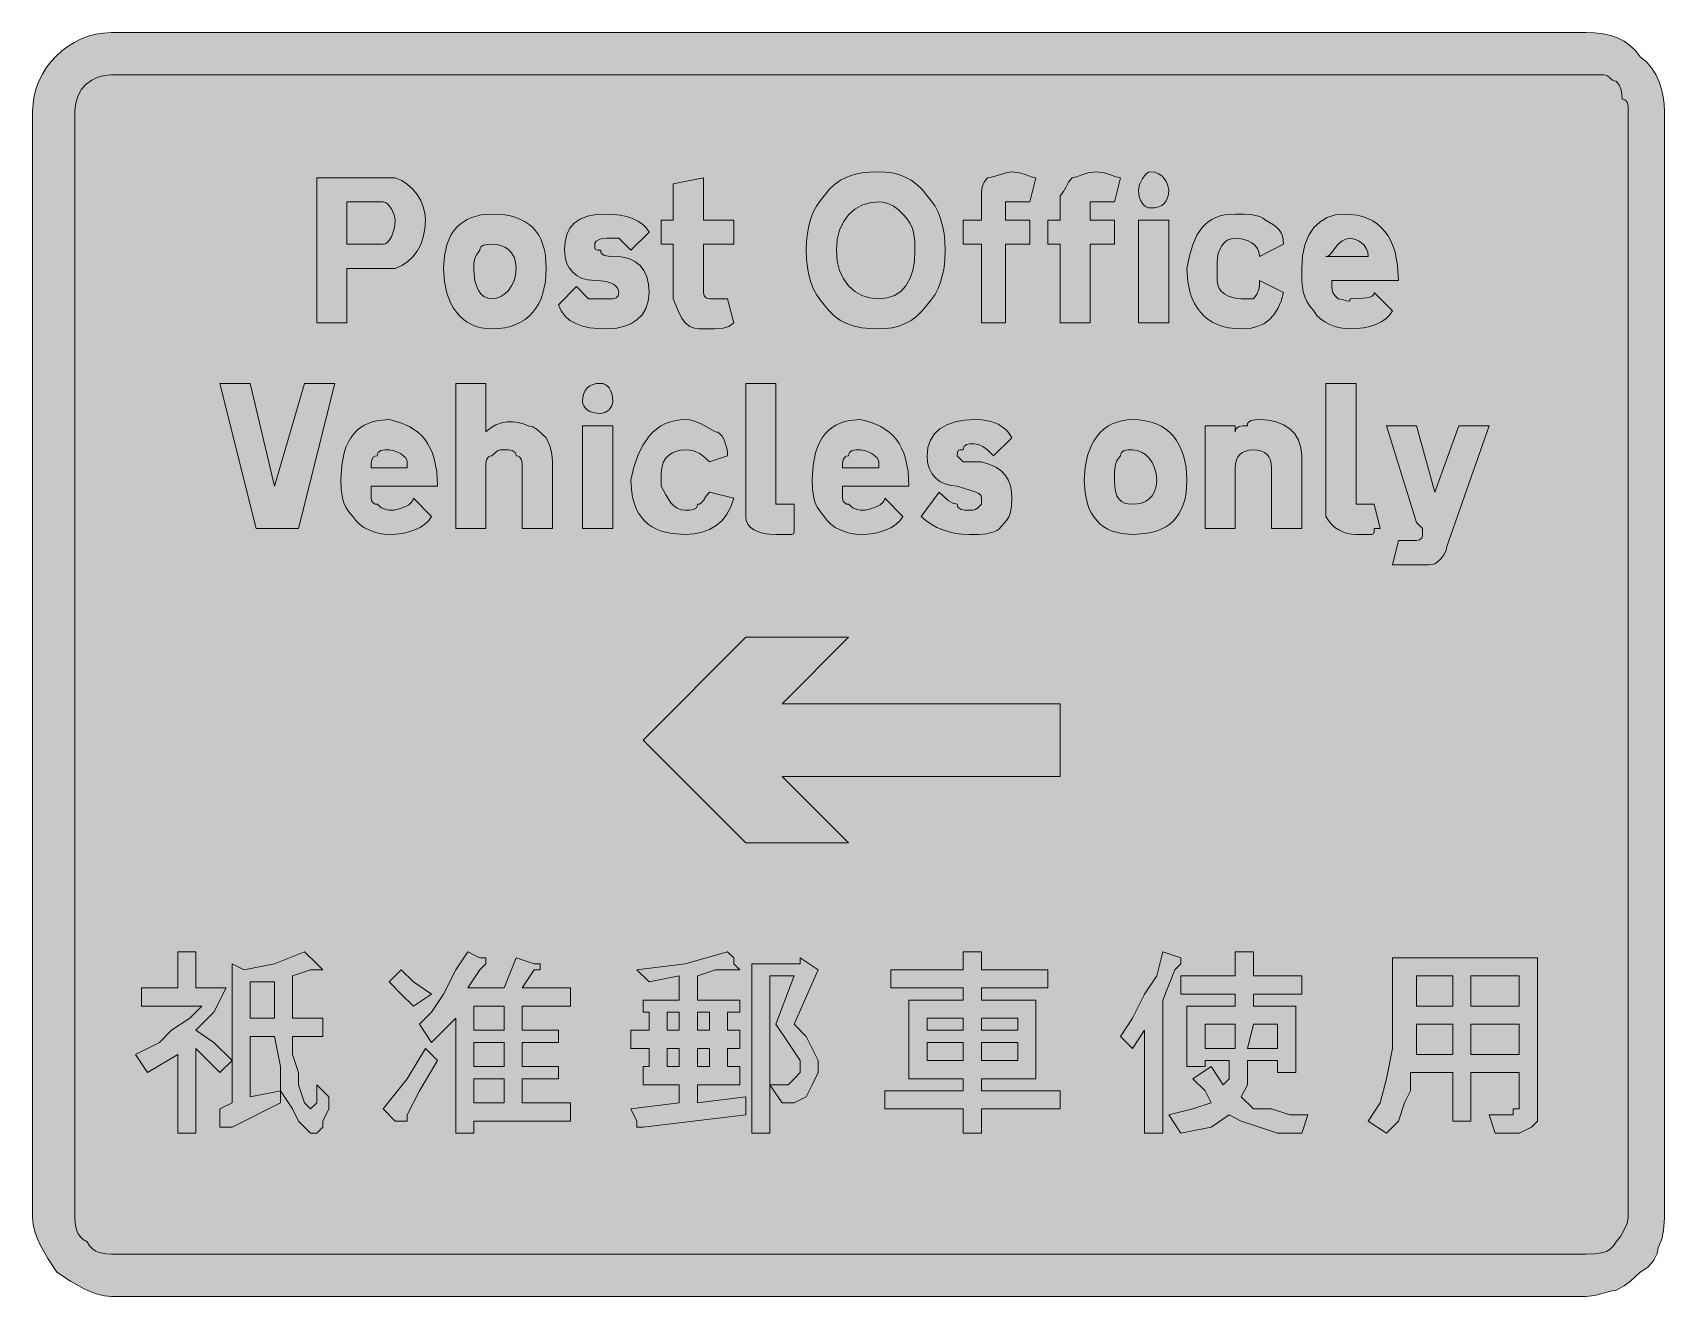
# Model space of a CAD drawing. Header units: metres. Extents: x 122 to 446, y 11 to 262.
import ezdxf

# ---------------------------------------------------------------- set-up
doc = ezdxf.new("R2010")
doc.units = ezdxf.units.M
doc.layers.add('FILL_BLACK_000000', color=7, linetype='Continuous', true_color=0x000000)
doc.layers.add('FILL_WHITE_FFFFFF', color=7, linetype='Continuous', true_color=0xffffff)

msp = doc.modelspace()

# ---------------------------------------------------------------- hatches: boundary and pattern name
at = {"layer": 'FILL_BLACK_000000', "true_color": 0x000000}
h = msp.add_hatch(color=7, dxfattribs=at)
h.dxf.hatch_style = 1
h.paths.add_polyline_path([(430.29, 261.6), (432.03, 261.54), (433.67, 261.36), (435.18, 261.03), (436.59, 260.55), (437.88, 259.9), (439.06, 259.07), (440.13, 258.04), (441.09, 256.8), (442.33, 255.79), (443.36, 254.61), (444.19, 253.28), (444.84, 251.85), (445.32, 250.37), (445.65, 248.87), (445.83, 247.4), (445.89, 246), (445.89, 26.4), (445.74, 23.85), (445.38, 22.18), (444.69, 20.4), (444.46, 19.31), (443.79, 18), (443.28, 17.33), (442.67, 16.69), (441.93, 16.1), (441.09, 15.6), (439.14, 13.8), (437.88, 12.9), (436.29, 12), (435.18, 11.81), (433.74, 11.4), (432.07, 10.99), (430.29, 10.8), (137.49, 10.8), (136.14, 10.91), (134.79, 11.21), (133.44, 11.69), (132.09, 12.3), (129.39, 13.84), (126.69, 15.6), (124.93, 18.3), (123.39, 21), (122.78, 22.35), (122.3, 23.7), (122, 25.05), (121.89, 26.4), (121.89, 246), (121.97, 247.56), (122.22, 249.08), (122.61, 250.56), (123.15, 251.98), (123.82, 253.34), (124.61, 254.63), (125.52, 255.83), (126.54, 256.95), (127.66, 257.97), (128.86, 258.88), (130.15, 259.67), (131.51, 260.34), (132.93, 260.88), (134.41, 261.27), (135.93, 261.52), (137.49, 261.6), (430.29, 261.6)])
h = msp.add_hatch(color=7, dxfattribs=at)
h.dxf.hatch_style = 1
h.paths.add_polyline_path([(292.57, 233.76), (293.88, 233.43), (295.14, 232.95), (296.35, 232.3), (297.48, 231.47), (298.54, 230.44), (299.49, 229.2), (300.33, 228.24), (301.07, 227.18), (301.68, 225.99), (302.19, 224.7), (302.58, 223.29), (302.86, 221.77), (303.03, 220.14), (303.09, 218.4), (303.03, 216.66), (302.86, 215.02), (302.58, 213.51), (302.19, 212.1), (301.68, 210.81), (301.07, 209.62), (300.33, 208.56), (299.49, 207.6), (298.54, 206.36), (297.48, 205.33), (296.35, 204.5), (295.14, 203.85), (293.88, 203.37), (292.57, 203.04), (291.24, 202.86), (289.89, 202.8), (288.15, 202.86), (286.52, 203.04), (285, 203.37), (283.59, 203.85), (282.3, 204.5), (281.12, 205.33), (280.05, 206.36), (279.09, 207.6), (278.25, 208.56), (277.52, 209.62), (276.9, 210.81), (276.39, 212.1), (276, 213.51), (275.72, 215.02), (275.55, 216.66), (275.49, 218.4), (275.55, 220.14), (275.72, 221.77), (276, 223.29), (276.39, 224.7), (276.9, 225.99), (277.52, 227.18), (278.25, 228.24), (279.09, 229.2), (280.05, 230.44), (281.12, 231.47), (282.3, 232.3), (283.59, 232.95), (285, 233.43), (286.52, 233.76), (288.15, 233.94), (289.89, 234), (291.24, 233.94), (292.57, 233.76)])
h.paths.add_polyline_path([(296.79, 222), (296.5, 222.9), (296.08, 223.8), (295.48, 224.7), (294.69, 225.6), (293.77, 226.48), (292.74, 227.25), (291.48, 227.79), (290.74, 227.95), (289.89, 228), (288.15, 227.83), (286.55, 227.34), (285.12, 226.54), (283.89, 225.45), (282.88, 224.07), (282.13, 222.43), (281.65, 220.54), (281.49, 218.4), (281.65, 216.26), (282.13, 214.37), (282.88, 212.73), (283.89, 211.35), (285.12, 210.26), (286.55, 209.46), (288.15, 208.97), (289.89, 208.8), (291.58, 208.97), (293.04, 209.46), (294.28, 210.26), (295.29, 211.35), (296.08, 212.73), (296.64, 214.37), (296.98, 216.26), (297.09, 218.4), (297.05, 220.2), (296.79, 222)], flags=16)
h = msp.add_hatch(color=7, dxfattribs=at)
h.dxf.hatch_style = 1
h.paths.add_polyline_path([(310.29, 204), (310.29, 219.6), (306.69, 219.6), (306.69, 224.4), (310.29, 224.4), (310.29, 229.2), (310.31, 230.1), (310.44, 231), (310.8, 231.9), (311.49, 232.8), (312.58, 232.99), (313.89, 233.4), (315.2, 233.81), (316.29, 234), (317.88, 233.81), (319.14, 233.4), (320.17, 232.99), (321.09, 232.8), (319.89, 228), (317.49, 228), (316.29, 228), (315.09, 228), (315.09, 226.8), (315.09, 224.4), (319.89, 224.4), (319.89, 219.6), (315.09, 219.6), (315.09, 204), (310.29, 204)])
h = msp.add_hatch(color=7, dxfattribs=at)
h.dxf.hatch_style = 1
h.paths.add_polyline_path([(325.89, 204), (325.89, 219.6), (323.49, 219.6), (323.49, 224.4), (325.89, 224.4), (325.89, 229.2), (326.6, 230.1), (327.09, 231), (327.58, 231.9), (328.29, 232.8), (329.21, 232.99), (330.24, 233.4), (331.5, 233.81), (333.09, 234), (334.68, 233.81), (335.94, 233.4), (336.97, 232.99), (337.89, 232.8), (336.69, 228), (334.29, 228), (333.09, 228), (331.89, 228), (331.89, 226.8), (331.89, 224.4), (336.69, 224.4), (336.69, 219.6), (331.89, 219.6), (331.89, 204), (325.89, 204)])
h = msp.add_hatch(color=7, dxfattribs=at)
h.dxf.hatch_style = 1
h.paths.add_polyline_path([(347.43, 229.56), (347.26, 228.83), (346.98, 228.21), (346.59, 227.7), (346.08, 227.31), (345.46, 227.03), (344.73, 226.86), (343.89, 226.8), (343.44, 226.86), (343.01, 227.03), (342.6, 227.31), (342.24, 227.7), (341.93, 228.21), (341.7, 228.83), (341.54, 229.56), (341.49, 230.4), (341.7, 231.47), (342.24, 232.65), (343.01, 233.61), (343.44, 233.89), (343.89, 234), (344.73, 233.89), (345.46, 233.61), (346.08, 233.18), (346.59, 232.65), (346.98, 232.07), (347.26, 231.47), (347.49, 230.4), (347.43, 229.56)])
h = msp.add_hatch(color=7, dxfattribs=at)
h.dxf.hatch_style = 1
h.paths.add_polyline_path([(178.29, 204), (178.29, 232.8), (192.69, 232.8), (193.89, 232.8), (195.18, 232.24), (196.35, 231.49), (197.37, 230.56), (198.24, 229.5), (198.94, 228.32), (199.46, 227.06), (199.78, 225.75), (199.89, 224.4), (199.78, 222.66), (199.46, 221.04), (198.94, 219.57), (198.24, 218.25), (197.37, 217.1), (196.35, 216.13), (195.18, 215.36), (193.89, 214.8), (192.69, 214.8), (184.29, 214.8), (184.29, 204), (178.29, 204)])
h.paths.add_polyline_path([(191.49, 219.6), (191.94, 219.71), (192.37, 220.01), (192.78, 220.49), (193.14, 221.1), (193.68, 222.64), (193.84, 223.5), (193.89, 224.4), (193.68, 225.47), (193.14, 226.65), (192.37, 227.61), (191.94, 227.89), (191.49, 228), (190.29, 228), (184.29, 228), (184.29, 219.6), (190.29, 219.6), (191.49, 219.6)], flags=16)
h = msp.add_hatch(color=7, dxfattribs=at)
h.dxf.hatch_style = 1
h.paths.add_polyline_path([(261.09, 224.4), (261.09, 219.6), (255.09, 219.6), (255.09, 210), (255.24, 209.4), (255.6, 208.99), (255.89, 208.85), (256.29, 208.8), (257.49, 208.8), (258.69, 208.8), (259.89, 208.8), (261.09, 204), (260.15, 203.31), (258.99, 202.95), (257.38, 202.82), (255.09, 202.8), (254.19, 202.82), (253.29, 202.95), (252.39, 203.31), (251.49, 204), (250.78, 204.92), (250.29, 205.95), (249.09, 208.8), (249.09, 219.6), (246.69, 219.6), (246.69, 224.4), (249.09, 224.4), (249.09, 231.6), (255.09, 232.8), (255.09, 224.4), (261.09, 224.4)])
h = msp.add_hatch(color=7, dxfattribs=at)
h.dxf.hatch_style = 1
h.paths.add_polyline_path([(223.21, 209.89), (222.84, 208.83), (222.37, 207.84), (221.82, 206.93), (221.19, 206.1), (220.47, 205.36), (219.67, 204.7), (218.79, 204.13), (217.81, 203.66), (216.76, 203.29), (215.62, 203.02), (214.4, 202.86), (213.09, 202.8), (211.99, 202.86), (210.95, 203.02), (209.98, 203.29), (209.06, 203.66), (208.2, 204.13), (207.42, 204.7), (206.69, 205.36), (206.04, 206.1), (205.46, 206.93), (204.95, 207.84), (204.15, 209.89), (203.66, 212.22), (203.49, 214.8), (203.66, 217.33), (204.15, 219.52), (204.51, 220.5), (204.95, 221.38), (205.46, 222.18), (206.04, 222.9), (206.69, 223.53), (207.42, 224.08), (208.2, 224.55), (209.06, 224.93), (210.95, 225.43), (213.09, 225.6), (215.62, 225.43), (216.76, 225.22), (217.81, 224.93), (218.79, 224.55), (219.67, 224.08), (220.47, 223.53), (221.19, 222.9), (221.82, 222.18), (222.37, 221.38), (222.84, 220.5), (223.21, 219.52), (223.51, 218.47), (223.72, 217.33), (223.89, 214.8), (223.72, 212.22), (223.21, 209.89)])
h.paths.add_polyline_path([(217.48, 217.07), (217, 217.9), (216.39, 218.55), (215.66, 219.03), (214.85, 219.36), (213.99, 219.54), (213.09, 219.6), (212.21, 219.58), (211.44, 219.45), (210.9, 219.09), (210.74, 218.8), (210.69, 218.4), (210, 217.5), (209.64, 216.6), (209.51, 215.7), (209.49, 214.8), (209.55, 213.51), (209.72, 212.34), (210, 211.32), (210.39, 210.45), (210.9, 209.75), (211.51, 209.23), (212.25, 208.91), (213.09, 208.8), (213.99, 208.91), (214.85, 209.23), (215.66, 209.75), (216.39, 210.45), (217, 211.32), (217.48, 212.34), (217.78, 213.51), (217.89, 214.8), (217.78, 216.04), (217.48, 217.07)], flags=16)
h = msp.add_hatch(color=7, dxfattribs=at)
h.dxf.hatch_style = 1
h.paths.add_polyline_path([(244.13, 208.31), (243.65, 206.85), (242.9, 205.61), (241.89, 204.6), (240.66, 203.81), (239.23, 203.25), (237.63, 202.91), (235.89, 202.8), (234.15, 202.86), (232.53, 203.04), (231.06, 203.37), (229.74, 203.85), (228.59, 204.5), (227.62, 205.33), (226.85, 206.36), (226.29, 207.6), (229.89, 211.2), (232.29, 208.8), (235.89, 208.8), (237.09, 208.8), (237.49, 208.85), (237.78, 208.99), (238.14, 209.4), (238.29, 210), (238.23, 210.45), (238.05, 210.88), (237.72, 211.29), (237.24, 211.65), (236.59, 211.96), (235.76, 212.19), (234.73, 212.35), (233.49, 212.4), (232.2, 212.51), (231.03, 212.83), (230.01, 213.35), (229.14, 214.05), (228.44, 214.92), (227.92, 215.94), (227.6, 217.11), (227.49, 218.4), (227.6, 220.09), (227.96, 221.55), (228.57, 222.79), (229.44, 223.8), (230.6, 224.59), (232.05, 225.15), (233.81, 225.49), (235.89, 225.6), (237.24, 225.54), (238.55, 225.38), (239.81, 225.09), (240.99, 224.7), (242.05, 224.19), (242.98, 223.57), (243.73, 222.84), (244.29, 222), (240.69, 218.4), (238.29, 220.8), (235.89, 220.8), (235.1, 220.75), (234.5, 220.61), (233.79, 220.2), (233.53, 219.79), (233.49, 219.6), (233.51, 218.91), (233.64, 218.55), (234, 218.42), (234.69, 218.4), (234.74, 218), (234.9, 217.71), (235.44, 217.35), (236.21, 217.22), (237.09, 217.2), (238.78, 217.09), (240.24, 216.75), (241.48, 216.19), (242.49, 215.4), (243.28, 214.39), (243.84, 213.15), (244.18, 211.69), (244.29, 210), (244.13, 208.31)])
h = msp.add_hatch(color=7, dxfattribs=at)
h.dxf.hatch_style = 1
h.paths.add_polyline_path([(341.49, 204), (341.49, 224.4), (347.49, 224.4), (347.49, 204), (341.49, 204)])
h = msp.add_hatch(color=7, dxfattribs=at)
h.dxf.hatch_style = 1
h.paths.add_polyline_path([(362.47, 225.58), (364.14, 225.45), (365.58, 225.09), (366.19, 224.8), (366.69, 224.4), (368.27, 223.48), (368.88, 222.99), (369.39, 222.45), (369.78, 221.86), (370.06, 221.19), (370.23, 220.45), (370.29, 219.6), (365.49, 217.2), (365.38, 218.04), (365.08, 218.78), (364.6, 219.39), (363.99, 219.9), (363.26, 220.29), (362.45, 220.58), (361.59, 220.74), (360.69, 220.8), (359.85, 220.69), (359.11, 220.39), (358.5, 219.91), (357.99, 219.3), (357.6, 218.57), (357.31, 217.76), (357.15, 216.9), (357.09, 216), (357.09, 214.8), (357.09, 213.6), (357.09, 212.4), (357.2, 211.56), (357.5, 210.82), (357.98, 210.21), (358.59, 209.7), (359.32, 209.31), (360.13, 209.02), (360.99, 208.86), (361.89, 208.8), (364.29, 208.8), (364.98, 209.7), (365.34, 210.6), (365.47, 211.5), (365.49, 212.4), (370.29, 210), (369.78, 208.31), (369.15, 206.85), (368.37, 205.61), (367.44, 204.6), (366.34, 203.81), (365.06, 203.25), (363.58, 202.91), (361.89, 202.8), (360.58, 202.86), (359.36, 203.02), (358.22, 203.29), (357.16, 203.66), (356.19, 204.13), (355.31, 204.7), (354.51, 205.36), (353.79, 206.1), (353.16, 206.93), (352.61, 207.84), (352.14, 208.83), (351.76, 209.89), (351.26, 212.22), (351.09, 214.8), (351.6, 217.33), (352.25, 219.52), (353.07, 221.38), (354.09, 222.9), (354.68, 223.53), (355.33, 224.08), (356.05, 224.55), (356.83, 224.93), (357.68, 225.22), (358.6, 225.43), (360.69, 225.6), (362.47, 225.58)])
h = msp.add_hatch(color=7, dxfattribs=at)
h.dxf.hatch_style = 1
h.paths.add_polyline_path([(379.89, 211.2), (379.91, 210.49), (380.04, 210), (380.4, 209.51), (381.09, 208.8), (381.97, 208.63), (382.74, 208.35), (383.28, 208.29), (383.44, 208.46), (383.49, 208.8), (385.25, 208.82), (386.79, 208.95), (387.4, 209.09), (387.88, 209.31), (388.18, 209.6), (388.29, 210), (391.89, 206.4), (391.33, 205.56), (390.58, 204.82), (389.65, 204.21), (388.59, 203.7), (387.41, 203.31), (386.15, 203.02), (384.84, 202.86), (383.49, 202.8), (382.54, 202.86), (381.52, 203.02), (380.47, 203.31), (379.44, 203.7), (378.46, 204.21), (377.58, 204.82), (376.85, 205.56), (376.29, 206.4), (375.5, 207.3), (374.9, 208.22), (374.48, 209.16), (374.19, 210.15), (373.93, 212.31), (373.89, 214.8), (374.05, 217.33), (374.53, 219.52), (375.28, 221.38), (376.29, 222.9), (377.52, 224.08), (378.95, 224.93), (380.55, 225.43), (382.29, 225.6), (383.6, 225.54), (384.82, 225.38), (385.96, 225.1), (387.01, 224.72), (387.99, 224.23), (388.87, 223.64), (389.67, 222.94), (390.39, 222.15), (391.02, 221.26), (391.57, 220.27), (392.04, 219.18), (392.42, 218.01), (392.92, 215.38), (393.09, 212.4), (379.89, 212.4), (379.89, 211.2)])
h.paths.add_polyline_path([(386.98, 218.04), (386.7, 218.78), (386.27, 219.39), (385.74, 219.9), (385.16, 220.29), (384.56, 220.58), (383.49, 220.8), (382.61, 220.61), (381.84, 220.2), (381.09, 219.6), (380.38, 218.72), (379.89, 217.95), (379.4, 217.41), (379.09, 217.25), (378.69, 217.2), (387.09, 217.2), (386.98, 218.04)], flags=16)
h = msp.add_hatch(color=7, dxfattribs=at)
h.dxf.hatch_style = 1
h.paths.add_polyline_path([(169.89, 163.2), (166.29, 163.2), (159.09, 192), (165.09, 192), (169.89, 171.6), (175.89, 192), (181.89, 192), (174.69, 163.2), (169.89, 163.2)])
h = msp.add_hatch(color=7, dxfattribs=at)
h.dxf.hatch_style = 1
h.paths.add_polyline_path([(212.84, 183.19), (213.88, 183.77), (214.97, 184.15), (216.09, 184.35), (217.21, 184.38), (218.3, 184.26), (219.34, 183.99), (220.29, 183.6), (221.19, 183.39), (222.09, 182.85), (223.89, 181.2), (224.58, 179.61), (224.94, 178.35), (225.07, 177.32), (225.09, 176.4), (225.09, 163.2), (219.09, 163.2), (219.09, 175.2), (219.07, 176.08), (218.94, 176.85), (218.58, 177.39), (218.29, 177.55), (217.89, 177.6), (217.84, 178), (217.68, 178.29), (217.14, 178.65), (216.37, 178.78), (215.49, 178.8), (214.78, 178.78), (214.29, 178.65), (213.8, 178.29), (213.09, 177.6), (212.69, 177.55), (212.4, 177.39), (212.04, 176.85), (211.91, 176.08), (211.89, 175.2), (211.89, 163.2), (205.89, 163.2), (205.89, 192), (211.89, 192), (211.89, 182.4), (212.84, 183.19)])
h = msp.add_hatch(color=7, dxfattribs=at)
h.dxf.hatch_style = 1
h.paths.add_polyline_path([(236.88, 187.52), (236.34, 186.75), (235.57, 186.21), (234.69, 186), (233.85, 186.05), (233.11, 186.21), (232.5, 186.44), (231.99, 186.75), (231.6, 187.11), (231.31, 187.52), (231.15, 187.95), (231.09, 188.4), (231.15, 189.24), (231.31, 189.97), (231.6, 190.59), (231.99, 191.1), (232.5, 191.49), (233.11, 191.78), (233.85, 191.94), (234.69, 192), (235.14, 191.94), (235.57, 191.78), (235.98, 191.49), (236.34, 191.1), (236.65, 190.59), (236.88, 189.97), (237.04, 189.24), (237.09, 188.4), (236.88, 187.52)])
h = msp.add_hatch(color=7, dxfattribs=at)
h.dxf.hatch_style = 1
h.paths.add_polyline_path([(269.49, 169.2), (269.49, 168), (273.09, 168), (273.09, 163.2), (273.07, 162.51), (272.94, 162.15), (272.58, 162.02), (271.89, 162), (269.49, 162), (268.2, 162.06), (267.03, 162.22), (266.01, 162.51), (265.14, 162.9), (264.44, 163.41), (263.92, 164.02), (263.6, 164.76), (263.49, 165.6), (263.49, 166.8), (263.49, 192), (269.49, 192), (269.49, 169.2)])
h = msp.add_hatch(color=7, dxfattribs=at)
h.dxf.hatch_style = 1
h.paths.add_polyline_path([(384.69, 169.2), (384.69, 168), (388.29, 168), (389.49, 163.2), (388.29, 163.2), (388.27, 162.51), (388.14, 162.15), (387.78, 162.02), (387.09, 162), (384.69, 162), (383.79, 162.06), (382.91, 162.22), (382.05, 162.51), (381.24, 162.9), (380.48, 163.41), (379.8, 164.02), (379.19, 164.76), (378.69, 165.6), (378.69, 166.8), (378.69, 192), (384.69, 192), (384.69, 169.2)])
h = msp.add_hatch(color=7, dxfattribs=at)
h.dxf.hatch_style = 1
h.paths.add_polyline_path([(189.09, 169.2), (189.24, 168.6), (189.6, 168.19), (189.89, 168.05), (190.29, 168), (191.17, 167.31), (191.94, 166.95), (192.69, 166.8), (193.59, 166.85), (194.45, 167.01), (195.99, 167.55), (196.6, 167.91), (197.08, 168.32), (197.38, 168.75), (197.49, 169.2), (201.09, 165.6), (200.53, 164.76), (199.78, 164.02), (198.85, 163.41), (197.79, 162.9), (196.61, 162.51), (195.35, 162.22), (194.04, 162.06), (192.69, 162), (191.74, 162.06), (190.72, 162.22), (189.67, 162.51), (188.64, 162.9), (187.66, 163.41), (186.78, 164.02), (186.05, 164.76), (185.49, 165.6), (184.7, 166.5), (184.1, 167.4), (183.68, 168.3), (183.39, 169.2), (183.13, 171), (183.09, 172.8), (183.26, 175.73), (183.75, 178.22), (184.11, 179.31), (184.55, 180.29), (185.06, 181.17), (185.64, 181.95), (186.29, 182.63), (187.02, 183.22), (187.8, 183.71), (188.66, 184.11), (189.58, 184.41), (190.55, 184.63), (192.69, 184.8), (194.83, 184.23), (196.72, 183.41), (198.36, 182.31), (199.09, 181.65), (199.74, 180.9), (200.32, 180.07), (200.83, 179.15), (201.27, 178.14), (201.63, 177.04), (202.12, 174.53), (202.29, 171.6), (189.09, 171.6), (189.09, 169.2)])
h.paths.add_polyline_path([(196.29, 176.4), (196.18, 176.85), (195.9, 177.28), (194.94, 178.05), (193.76, 178.59), (192.69, 178.8), (191.81, 178.78), (191.04, 178.65), (190.5, 178.29), (190.34, 178), (190.29, 177.6), (189.89, 177.55), (189.6, 177.39), (189.24, 176.85), (189.11, 176.08), (189.09, 175.2), (196.29, 175.2), (196.29, 176.4)], flags=16)
h = msp.add_hatch(color=7, dxfattribs=at)
h.dxf.hatch_style = 1
h.paths.add_polyline_path([(252.34, 184.75), (253.1, 184.59), (254.49, 184.05), (257.49, 182.4), (257.94, 182.29), (258.37, 181.99), (258.78, 181.51), (259.14, 180.9), (259.68, 179.36), (259.84, 178.5), (259.89, 177.6), (256.29, 176.4), (255.37, 177.28), (254.34, 178.05), (253.08, 178.59), (252.34, 178.75), (251.49, 178.8), (250.59, 178.74), (249.73, 178.56), (248.92, 178.23), (248.19, 177.75), (247.58, 177.1), (247.1, 176.27), (246.8, 175.24), (246.69, 174), (246.69, 172.8), (246.69, 171.6), (247.61, 169.84), (248.64, 168.3), (249.23, 167.69), (249.9, 167.21), (250.64, 166.91), (251.49, 166.8), (252.37, 166.82), (253.14, 166.95), (253.68, 167.31), (253.84, 167.6), (253.89, 168), (254.29, 168.05), (254.6, 168.21), (255.09, 168.75), (255.58, 169.52), (256.29, 170.4), (261.09, 169.2), (260.53, 167.51), (259.76, 166.05), (258.79, 164.81), (257.64, 163.8), (256.32, 163.01), (254.85, 162.45), (253.23, 162.11), (251.49, 162), (248.96, 162.17), (247.82, 162.38), (246.76, 162.67), (245.79, 163.05), (244.91, 163.52), (244.11, 164.07), (243.39, 164.7), (242.76, 165.42), (242.21, 166.22), (241.74, 167.1), (241.37, 168.07), (241.07, 169.13), (240.86, 170.27), (240.69, 172.8), (241.25, 175.38), (242.04, 177.71), (243.05, 179.76), (244.29, 181.5), (244.99, 182.24), (245.75, 182.9), (246.57, 183.47), (247.44, 183.94), (248.37, 184.31), (249.35, 184.58), (250.39, 184.74), (251.49, 184.8), (252.34, 184.75)])
h = msp.add_hatch(color=7, dxfattribs=at)
h.dxf.hatch_style = 1
h.paths.add_polyline_path([(282.69, 169.2), (282.84, 168.6), (283.2, 168.19), (283.49, 168.05), (283.89, 168), (284.77, 167.31), (285.54, 166.95), (286.29, 166.8), (287.19, 166.85), (288.05, 167.01), (289.59, 167.55), (290.2, 167.91), (290.68, 168.32), (290.98, 168.75), (291.09, 169.2), (294.69, 165.6), (294.13, 164.76), (293.38, 164.02), (292.45, 163.41), (291.39, 162.9), (290.21, 162.51), (288.95, 162.22), (287.64, 162.06), (286.29, 162), (285.34, 162.06), (284.32, 162.22), (283.27, 162.51), (282.24, 162.9), (281.26, 163.41), (280.38, 164.02), (279.65, 164.76), (279.09, 165.6), (278.3, 166.5), (277.7, 167.4), (277.28, 168.3), (276.99, 169.2), (276.73, 171), (276.69, 172.8), (276.86, 175.73), (277.35, 178.22), (277.71, 179.31), (278.15, 180.29), (278.66, 181.17), (279.24, 181.95), (279.89, 182.63), (280.62, 183.22), (281.4, 183.71), (282.26, 184.11), (283.18, 184.41), (284.15, 184.63), (286.29, 184.8), (288.43, 184.23), (290.32, 183.41), (291.96, 182.31), (292.69, 181.65), (293.34, 180.9), (293.92, 180.07), (294.43, 179.15), (294.87, 178.14), (295.23, 177.04), (295.72, 174.53), (295.89, 171.6), (282.69, 171.6), (282.69, 169.2)])
h.paths.add_polyline_path([(289.89, 176.4), (289.78, 176.85), (289.5, 177.28), (288.54, 178.05), (287.36, 178.59), (286.29, 178.8), (285.41, 178.78), (284.64, 178.65), (284.1, 178.29), (283.94, 178), (283.89, 177.6), (283.49, 177.55), (283.2, 177.39), (282.84, 176.85), (282.71, 176.08), (282.69, 175.2), (289.89, 175.2), (289.89, 176.4)], flags=16)
h = msp.add_hatch(color=7, dxfattribs=at)
h.dxf.hatch_style = 1
h.paths.add_polyline_path([(316.25, 167.59), (315.99, 166.2), (315.7, 165.52), (315.28, 164.81), (313.89, 163.2), (313.39, 162.8), (312.78, 162.51), (311.34, 162.15), (309.67, 162.02), (307.89, 162), (306.54, 162.06), (305.21, 162.22), (303.9, 162.51), (302.64, 162.9), (301.43, 163.41), (300.3, 164.02), (299.24, 164.76), (298.29, 165.6), (301.89, 170.4), (303.69, 168.75), (304.59, 168.21), (305.49, 168), (305.54, 167.6), (305.7, 167.31), (306.24, 166.95), (307.01, 166.82), (307.89, 166.8), (308.6, 166.82), (309.09, 166.95), (309.58, 167.31), (310.29, 168), (310.29, 169.2), (310.23, 169.6), (310.05, 169.91), (309.72, 170.17), (309.24, 170.4), (305.49, 171.6), (304.2, 171.71), (303.03, 172.03), (302.01, 172.55), (301.14, 173.25), (300.44, 174.12), (299.92, 175.14), (299.6, 176.31), (299.49, 177.6), (299.66, 179.29), (300.15, 180.75), (300.95, 181.99), (302.04, 183), (303.42, 183.79), (305.06, 184.35), (306.95, 184.69), (309.09, 184.8), (310.38, 184.74), (311.57, 184.57), (312.63, 184.29), (313.59, 183.9), (314.43, 183.39), (315.17, 182.77), (315.78, 182.04), (316.29, 181.2), (312.69, 177.6), (311.49, 178.8), (310.59, 179.49), (309.69, 179.85), (308.79, 179.98), (307.89, 180), (307.29, 179.85), (306.88, 179.49), (306.74, 179.2), (306.69, 178.8), (306, 178.78), (305.64, 178.65), (305.51, 178.29), (305.49, 177.6), (306.69, 176.4), (310.29, 176.4), (311.93, 175.89), (313.25, 175.27), (314.3, 174.54), (315.09, 173.7), (315.66, 172.74), (316.03, 171.67), (316.23, 170.49), (316.29, 169.2), (316.25, 167.59)])
h = msp.add_hatch(color=7, dxfattribs=at)
h.dxf.hatch_style = 1
h.paths.add_polyline_path([(350.71, 169.13), (350.42, 168.07), (350.04, 167.1), (349.57, 166.22), (349.02, 165.42), (348.39, 164.7), (347.67, 164.07), (346.87, 163.52), (345.99, 163.05), (345.01, 162.67), (343.96, 162.38), (342.82, 162.17), (340.29, 162), (338.15, 162.17), (336.26, 162.67), (335.4, 163.05), (334.62, 163.52), (333.89, 164.07), (333.24, 164.7), (332.66, 165.42), (332.15, 166.22), (331.71, 167.1), (331.35, 168.07), (330.86, 170.27), (330.69, 172.8), (330.86, 175.38), (331.35, 177.71), (332.15, 179.76), (332.66, 180.67), (333.24, 181.5), (333.89, 182.24), (334.62, 182.9), (335.4, 183.47), (336.26, 183.94), (337.18, 184.31), (338.15, 184.58), (339.19, 184.74), (340.29, 184.8), (341.6, 184.74), (342.82, 184.58), (343.96, 184.31), (345.01, 183.94), (345.99, 183.47), (346.87, 182.9), (347.67, 182.24), (348.39, 181.5), (349.02, 180.67), (349.57, 179.76), (350.04, 178.77), (350.42, 177.71), (350.92, 175.38), (351.09, 172.8), (350.92, 170.27), (350.71, 169.13)])
h.paths.add_polyline_path([(344.68, 175.26), (344.2, 176.28), (343.59, 177.15), (342.86, 177.85), (342.05, 178.37), (341.19, 178.69), (340.29, 178.8), (339.41, 178.78), (338.64, 178.65), (338.1, 178.29), (337.94, 178), (337.89, 177.6), (337.2, 176.68), (336.84, 175.65), (336.71, 174.39), (336.69, 172.8), (336.75, 171.56), (336.92, 170.53), (337.2, 169.7), (337.59, 169.05), (338.1, 168.57), (338.72, 168.24), (339.45, 168.06), (340.29, 168), (341.19, 168.06), (342.05, 168.24), (342.86, 168.57), (343.59, 169.05), (344.2, 169.7), (344.68, 170.53), (344.98, 171.56), (345.09, 172.8), (344.98, 174.09), (344.68, 175.26)], flags=16)
h = msp.add_hatch(color=7, dxfattribs=at)
h.dxf.hatch_style = 1
h.paths.add_polyline_path([(367.89, 163.2), (367.89, 175.2), (367.83, 176.04), (367.67, 176.77), (367.38, 177.39), (366.99, 177.9), (366.48, 178.29), (365.87, 178.57), (365.13, 178.74), (364.29, 178.8), (363.45, 178.74), (362.72, 178.57), (362.1, 178.29), (361.59, 177.9), (361.2, 177.39), (360.92, 176.77), (360.75, 176.04), (360.69, 175.2), (360.69, 163.2), (354.69, 163.2), (354.69, 183.6), (360.69, 183.6), (360.69, 182.4), (360.74, 182.8), (360.9, 183.09), (361.44, 183.45), (362.21, 183.58), (363.09, 183.6), (363.14, 184), (363.3, 184.29), (363.84, 184.65), (364.61, 184.78), (365.49, 184.8), (367.23, 184.69), (368.83, 184.35), (370.26, 183.79), (371.49, 183), (372.5, 181.99), (373.25, 180.75), (373.73, 179.29), (373.89, 177.6), (373.89, 163.2), (367.89, 163.2)])
h = msp.add_hatch(color=7, dxfattribs=at)
h.dxf.hatch_style = 1
h.paths.add_polyline_path([(231.09, 163.2), (231.09, 183.6), (237.09, 183.6), (237.09, 163.2), (231.09, 163.2)])
h = msp.add_hatch(color=7, dxfattribs=at)
h.dxf.hatch_style = 1
h.paths.add_polyline_path([(402.69, 159.6), (402.5, 158.72), (402.09, 157.95), (401.49, 157.2), (400.78, 156.51), (400.29, 156.15), (399.8, 156.02), (399.09, 156), (391.89, 156), (393.09, 160.8), (394.29, 160.8), (396.69, 160.8), (397.29, 160.95), (397.7, 161.31), (397.84, 161.6), (397.89, 162), (397.89, 163.2), (396.69, 164.4), (390.69, 183.6), (396.69, 183.6), (400.29, 170.4), (405.09, 183.6), (411.09, 183.6), (402.69, 159.6)])
h = msp.add_hatch(color=7, dxfattribs=at)
h.dxf.hatch_style = 1
h.paths.add_polyline_path([(283.89, 141.6), (270.69, 128.4), (325.89, 128.4), (325.89, 114), (270.69, 114), (283.89, 100.8), (263.49, 100.8), (243.09, 121.2), (263.49, 141.6), (283.89, 141.6)])
h = msp.add_hatch(color=7, dxfattribs=at)
h.dxf.hatch_style = 1
h.paths.add_polyline_path([(143.49, 72), (150.69, 72), (150.69, 79.2), (153.09, 79.2), (154.29, 79.2), (154.29, 78), (154.29, 72), (159.09, 72), (160.29, 72), (157.89, 67.2), (154.29, 63.6), (157.89, 61.2), (161.49, 57.6), (159.09, 55.2), (154.29, 60), (154.29, 43.2), (150.69, 43.2), (150.69, 58.8), (144.69, 55.2), (142.29, 58.8), (147.09, 61.2), (149.49, 63.6), (153.09, 66), (155.49, 68.4), (143.49, 68.4), (143.49, 72)])
h = msp.add_hatch(color=7, dxfattribs=at)
h.dxf.hatch_style = 1
h.paths.add_polyline_path([(161.49, 49.2), (161.49, 76.8), (163.89, 75.6), (169.89, 76.8), (175.89, 79.2), (178.29, 76.8), (179.49, 75.6), (178.29, 75.6), (177.09, 75.6), (173.49, 74.4), (173.49, 66), (179.49, 66), (179.49, 62.4), (173.49, 62.4), (173.49, 58.8), (174.69, 55.2), (174.69, 52.8), (175.89, 49.2), (177.09, 48), (178.29, 49.2), (178.29, 52.8), (180.69, 50.4), (180.69, 48), (179.49, 45.6), (179.49, 44.4), (178.29, 43.2), (177.09, 43.2), (175.89, 44.4), (174.69, 45.6), (173.49, 48), (171.09, 51.6), (171.09, 49.2), (161.49, 44.4), (160.29, 44.4), (159.09, 44.4), (159.09, 48), (161.49, 49.2)])
h.paths.add_polyline_path([(171.09, 56.4), (169.89, 62.4), (165.09, 62.4), (165.09, 50.4), (171.09, 51.6), (171.09, 56.4)], flags=16)
h.paths.add_polyline_path([(169.89, 73.2), (165.09, 73.2), (165.09, 66), (169.89, 66), (169.89, 73.2)], flags=16)
h = msp.add_hatch(color=7, dxfattribs=at)
h.dxf.hatch_style = 1
h.paths.add_polyline_path([(208.29, 79.2), (210.69, 78), (211.89, 78), (211.89, 76.8), (210.69, 75.6), (208.29, 72), (215.49, 72), (217.89, 78), (221.49, 76.8), (222.69, 76.8), (222.69, 75.6), (221.49, 75.6), (219.09, 72), (228.69, 72), (228.69, 68.4), (219.09, 68.4), (219.09, 63.6), (226.29, 63.6), (226.29, 61.2), (219.09, 61.2), (219.09, 56.4), (226.29, 56.4), (226.29, 54), (219.09, 54), (219.09, 49.2), (228.69, 49.2), (228.69, 45.6), (209.49, 45.6), (209.49, 43.2), (205.89, 43.2), (205.89, 66), (201.09, 61.2), (198.69, 64.8), (201.09, 67.2), (203.49, 70.8), (205.89, 75.6), (208.29, 79.2)])
h.paths.add_polyline_path([(209.49, 56.4), (215.49, 56.4), (215.49, 61.2), (209.49, 61.2), (209.49, 56.4)], flags=16)
h.paths.add_polyline_path([(209.49, 68.4), (209.49, 63.6), (215.49, 63.6), (215.49, 68.4), (209.49, 68.4)], flags=16)
h.paths.add_polyline_path([(215.49, 54), (209.49, 54), (209.49, 49.2), (215.49, 49.2), (215.49, 54)], flags=16)
h = msp.add_hatch(color=7, dxfattribs=at)
h.dxf.hatch_style = 1
h.paths.add_polyline_path([(262.29, 75.6), (261.09, 75.6), (259.89, 75.6), (257.49, 75.6), (253.89, 74.4), (253.89, 69.6), (262.29, 69.6), (262.29, 67.2), (259.89, 67.2), (259.89, 63.6), (262.29, 63.6), (262.29, 60), (259.89, 60), (259.89, 56.4), (262.29, 56.4), (262.29, 52.8), (253.89, 52.8), (253.89, 49.2), (263.49, 50.4), (263.49, 46.8), (243.09, 44.4), (241.89, 44.4), (241.89, 45.6), (240.69, 48), (250.29, 49.2), (250.29, 52.8), (243.09, 52.8), (243.09, 56.4), (244.29, 56.4), (244.29, 60), (240.69, 60), (240.69, 63.6), (244.29, 63.6), (244.29, 67.2), (243.09, 67.2), (243.09, 69.6), (250.29, 69.6), (250.29, 74.4), (244.29, 73.2), (241.89, 75.6), (251.49, 76.8), (259.89, 79.2), (261.09, 78), (261.09, 76.8), (262.29, 75.6)])
h.paths.add_polyline_path([(256.29, 63.6), (256.29, 67.2), (253.89, 67.2), (253.89, 63.6), (256.29, 63.6)], flags=16)
h.paths.add_polyline_path([(247.89, 63.6), (250.29, 63.6), (250.29, 67.2), (247.89, 67.2), (247.89, 63.6)], flags=16)
h.paths.add_polyline_path([(253.89, 60), (253.89, 56.4), (256.29, 56.4), (256.29, 60), (253.89, 60)], flags=16)
h.paths.add_polyline_path([(250.29, 60), (247.89, 60), (247.89, 56.4), (250.29, 56.4), (250.29, 60)], flags=16)
h = msp.add_hatch(color=7, dxfattribs=at)
h.dxf.hatch_style = 1
h.paths.add_polyline_path([(264.69, 43.2), (264.69, 76.8), (274.29, 76.8), (274.29, 78), (277.89, 75.6), (273.09, 64.8), (275.49, 62.4), (276.69, 60), (277.89, 57.6), (277.89, 55.2), (276.69, 52.8), (275.49, 50.4), (273.09, 49.2), (270.69, 49.2), (268.29, 52.8), (268.29, 43.2), (264.69, 43.2)])
h.paths.add_polyline_path([(271.89, 52.8), (273.09, 54), (274.29, 55.2), (274.29, 57.6), (271.89, 61.2), (269.49, 64.8), (273.09, 74.4), (268.29, 74.4), (268.29, 52.8), (271.89, 52.8)], flags=16)
h = msp.add_hatch(color=7, dxfattribs=at)
h.dxf.hatch_style = 1
h.paths.add_polyline_path([(310.29, 75.6), (323.49, 75.6), (323.49, 72), (310.29, 72), (310.29, 69.6), (321.09, 69.6), (321.09, 54), (310.29, 54), (310.29, 51.6), (325.89, 51.6), (325.89, 48), (310.29, 48), (310.29, 43.2), (306.69, 43.2), (306.69, 48), (291.09, 48), (291.09, 51.6), (306.69, 51.6), (306.69, 54), (295.89, 54), (295.89, 69.6), (306.69, 69.6), (306.69, 72), (292.29, 72), (292.29, 75.6), (306.69, 75.6), (306.69, 79.2), (310.29, 79.2), (310.29, 78), (310.29, 75.6)])
h.paths.add_polyline_path([(306.69, 63.6), (306.69, 66), (299.49, 66), (299.49, 63.6), (306.69, 63.6)], flags=16)
h.paths.add_polyline_path([(299.49, 57.6), (306.69, 57.6), (306.69, 61.2), (299.49, 61.2), (299.49, 57.6)], flags=16)
h.paths.add_polyline_path([(310.29, 66), (310.29, 63.6), (317.49, 63.6), (317.49, 66), (310.29, 66)], flags=16)
h.paths.add_polyline_path([(317.49, 61.2), (310.29, 61.2), (310.29, 57.6), (317.49, 57.6), (317.49, 61.2)], flags=16)
h = msp.add_hatch(color=7, dxfattribs=at)
h.dxf.hatch_style = 1
h.paths.add_polyline_path([(340.29, 66), (342.69, 70.8), (345.09, 74.4), (346.29, 79.2), (349.89, 78), (349.89, 76.8), (348.69, 75.6), (346.29, 69.6), (346.29, 43.2), (342.69, 43.2), (342.69, 63.6), (340.29, 60), (337.89, 62.4), (340.29, 66)])
h = msp.add_hatch(color=7, dxfattribs=at)
h.dxf.hatch_style = 1
h.paths.add_polyline_path([(364.29, 79.2), (364.29, 78), (364.29, 74.4), (373.89, 74.4), (373.89, 70.8), (364.29, 70.8), (364.29, 68.4), (372.69, 68.4), (372.69, 55.2), (369.09, 55.2), (369.09, 57.6), (363.09, 57.6), (363.09, 52.8), (361.89, 50.4), (364.29, 48), (367.89, 48), (371.49, 46.8), (375.09, 46.8), (373.89, 43.2), (369.09, 43.2), (365.49, 44.4), (361.89, 45.6), (359.49, 46.8), (355.89, 44.4), (349.89, 43.2), (347.49, 46.8), (352.29, 48), (355.89, 49.2), (354.69, 51.6), (352.29, 54), (355.89, 56.4), (358.29, 52.8), (359.49, 54), (359.49, 57.6), (354.69, 57.6), (354.69, 56.4), (351.09, 56.4), (351.09, 68.4), (360.69, 68.4), (360.69, 70.8), (349.89, 70.8), (349.89, 74.4), (360.69, 74.4), (360.69, 79.2), (364.29, 79.2)])
h.paths.add_polyline_path([(369.09, 64.8), (364.29, 64.8), (363.09, 60), (369.09, 60), (369.09, 64.8)], flags=16)
h.paths.add_polyline_path([(360.69, 64.8), (354.69, 64.8), (354.69, 60), (360.69, 60), (360.69, 64.8)], flags=16)
h = msp.add_hatch(color=7, dxfattribs=at)
h.dxf.hatch_style = 1
h.paths.add_polyline_path([(417.09, 43.2), (414.69, 43.2), (412.29, 43.2), (411.09, 46.8), (413.49, 46.8), (415.89, 46.8), (415.89, 48), (417.09, 48), (417.09, 49.2), (417.09, 55.2), (407.49, 55.2), (407.49, 45.6), (403.89, 45.6), (403.89, 55.2), (395.49, 55.2), (395.49, 51.6), (394.29, 49.2), (393.09, 45.6), (390.69, 43.2), (387.09, 45.6), (389.49, 49.2), (390.69, 54), (391.89, 60), (391.89, 67.2), (391.89, 78), (420.69, 78), (420.69, 48), (420.69, 45.6), (419.49, 44.4), (417.09, 43.2)])
h.paths.add_polyline_path([(403.89, 68.4), (403.89, 74.4), (396.69, 74.4), (396.69, 68.4), (403.89, 68.4)], flags=16)
h.paths.add_polyline_path([(403.89, 58.8), (403.89, 64.8), (396.69, 64.8), (396.69, 58.8), (403.89, 58.8)], flags=16)
h.paths.add_polyline_path([(407.49, 74.4), (407.49, 68.4), (417.09, 68.4), (417.09, 74.4), (407.49, 74.4)], flags=16)
h.paths.add_polyline_path([(417.09, 64.8), (407.49, 64.8), (407.49, 58.8), (417.09, 58.8), (417.09, 64.8)], flags=16)
h = msp.add_hatch(color=7, dxfattribs=at)
h.dxf.hatch_style = 1
h.paths.add_polyline_path([(195.09, 70.8), (192.69, 73.2), (195.09, 75.6), (197.49, 73.2), (201.09, 70.8), (197.49, 68.4), (195.09, 70.8)])
h = msp.add_hatch(color=7, dxfattribs=at)
h.dxf.hatch_style = 1
h.paths.add_polyline_path([(196.29, 54), (199.89, 60), (202.29, 57.6), (198.69, 51.6), (196.29, 46.8), (196.29, 45.6), (195.09, 45.6), (193.89, 45.6), (191.49, 48), (196.29, 54)])
at = {"layer": 'FILL_WHITE_FFFFFF', "true_color": 0xffffff}
h = msp.add_hatch(color=7, dxfattribs=at)
h.dxf.hatch_style = 1
h.paths.add_polyline_path([(430.29, 253.2), (433.89, 253.2), (434.29, 253.15), (434.6, 253.01), (435.09, 252.6), (435.58, 252.19), (435.89, 252.05), (436.29, 252), (436.98, 251.1), (437.34, 250.2), (437.47, 249.3), (437.49, 248.4), (437.89, 248.35), (438.18, 248.19), (438.54, 247.65), (438.67, 246.88), (438.69, 246), (438.69, 26.4), (438.48, 25.31), (437.94, 24), (437.17, 22.69), (436.29, 21.6), (435.79, 20.81), (435.18, 20.21), (434.5, 19.79), (433.74, 19.5), (432.07, 19.24), (430.29, 19.2), (137.49, 19.2), (136.4, 19.24), (135.09, 19.5), (134.42, 19.79), (133.78, 20.21), (133.19, 20.81), (132.69, 21.6), (131.9, 22.1), (131.3, 22.69), (130.88, 23.33), (130.59, 24), (130.33, 25.31), (130.29, 26.4), (130.29, 246), (130.45, 247.69), (130.91, 249.15), (131.62, 250.39), (132.54, 251.4), (133.63, 252.19), (134.85, 252.75), (136.15, 253.09), (137.49, 253.2), (430.29, 253.2)])

# ---------------------------------------------------------------- linework, layer by layer
at = {"layer": 'FILL_BLACK_000000', "lineweight": 0, "true_color": 0x000000}
for points in [[(430.29, 261.6), (432.03, 261.54), (433.67, 261.36), (435.18, 261.03), (436.59, 260.55), (437.88, 259.9), (439.06, 259.07), (440.13, 258.04), (441.09, 256.8), (442.33, 255.79), (443.36, 254.61), (444.19, 253.28), (444.84, 251.85), (445.32, 250.37), (445.65, 248.87), (445.83, 247.4), (445.89, 246), (445.89, 26.4), (445.74, 23.85), (445.38, 22.18), (444.69, 20.4), (444.46, 19.31), (443.79, 18), (443.28, 17.33), (442.67, 16.69), (441.93, 16.1), (441.09, 15.6), (439.14, 13.8), (437.88, 12.9), (436.29, 12), (435.18, 11.81), (433.74, 11.4), (432.07, 10.99), (430.29, 10.8), (137.49, 10.8), (136.14, 10.91), (134.79, 11.21), (133.44, 11.69), (132.09, 12.3), (129.39, 13.84), (126.69, 15.6), (124.93, 18.3), (123.39, 21), (122.78, 22.35), (122.3, 23.7), (122, 25.05), (121.89, 26.4), (121.89, 246), (121.97, 247.56), (122.22, 249.08), (122.61, 250.56), (123.15, 251.98), (123.82, 253.34), (124.61, 254.63), (125.52, 255.83), (126.54, 256.95), (127.66, 257.97), (128.86, 258.88), (130.15, 259.67), (131.51, 260.34), (132.93, 260.88), (134.41, 261.27), (135.93, 261.52), (137.49, 261.6)], [(292.57, 233.76), (293.88, 233.43), (295.14, 232.95), (296.35, 232.3), (297.48, 231.47), (298.54, 230.44), (299.49, 229.2), (300.33, 228.24), (301.07, 227.18), (301.68, 225.99), (302.19, 224.7), (302.58, 223.29), (302.86, 221.77), (303.03, 220.14), (303.09, 218.4), (303.03, 216.66), (302.86, 215.02), (302.58, 213.51), (302.19, 212.1), (301.68, 210.81), (301.07, 209.62), (300.33, 208.56), (299.49, 207.6), (298.54, 206.36), (297.48, 205.33), (296.35, 204.5), (295.14, 203.85), (293.88, 203.37), (292.57, 203.04), (291.24, 202.86), (289.89, 202.8), (288.15, 202.86), (286.52, 203.04), (285, 203.37), (283.59, 203.85), (282.3, 204.5), (281.12, 205.33), (280.05, 206.36), (279.09, 207.6), (278.25, 208.56), (277.52, 209.62), (276.9, 210.81), (276.39, 212.1), (276, 213.51), (275.72, 215.02), (275.55, 216.66), (275.49, 218.4), (275.55, 220.14), (275.72, 221.77), (276, 223.29), (276.39, 224.7), (276.9, 225.99), (277.52, 227.18), (278.25, 228.24), (279.09, 229.2), (280.05, 230.44), (281.12, 231.47), (282.3, 232.3), (283.59, 232.95), (285, 233.43), (286.52, 233.76), (288.15, 233.94), (289.89, 234), (291.24, 233.94)], [(310.29, 204), (310.29, 219.6), (306.69, 219.6), (306.69, 224.4), (310.29, 224.4), (310.29, 229.2), (310.31, 230.1), (310.44, 231), (310.8, 231.9), (311.49, 232.8), (312.58, 232.99), (313.89, 233.4), (315.2, 233.81), (316.29, 234), (317.88, 233.81), (319.14, 233.4), (320.17, 232.99), (321.09, 232.8), (319.89, 228), (317.49, 228), (316.29, 228), (315.09, 228), (315.09, 226.8), (315.09, 224.4), (319.89, 224.4), (319.89, 219.6), (315.09, 219.6), (315.09, 204)], [(325.89, 204), (325.89, 219.6), (323.49, 219.6), (323.49, 224.4), (325.89, 224.4), (325.89, 229.2), (326.6, 230.1), (327.09, 231), (327.58, 231.9), (328.29, 232.8), (329.21, 232.99), (330.24, 233.4), (331.5, 233.81), (333.09, 234), (334.68, 233.81), (335.94, 233.4), (336.97, 232.99), (337.89, 232.8), (336.69, 228), (334.29, 228), (333.09, 228), (331.89, 228), (331.89, 226.8), (331.89, 224.4), (336.69, 224.4), (336.69, 219.6), (331.89, 219.6), (331.89, 204)], [(347.43, 229.56), (347.26, 228.83), (346.98, 228.21), (346.59, 227.7), (346.08, 227.31), (345.46, 227.03), (344.73, 226.86), (343.89, 226.8), (343.44, 226.86), (343.01, 227.03), (342.6, 227.31), (342.24, 227.7), (341.93, 228.21), (341.7, 228.83), (341.54, 229.56), (341.49, 230.4), (341.7, 231.47), (342.24, 232.65), (343.01, 233.61), (343.44, 233.89), (343.89, 234), (344.73, 233.89), (345.46, 233.61), (346.08, 233.18), (346.59, 232.65), (346.98, 232.07), (347.26, 231.47), (347.49, 230.4)], [(178.29, 204), (178.29, 232.8), (192.69, 232.8), (193.89, 232.8), (195.18, 232.24), (196.35, 231.49), (197.37, 230.56), (198.24, 229.5), (198.94, 228.32), (199.46, 227.06), (199.78, 225.75), (199.89, 224.4), (199.78, 222.66), (199.46, 221.04), (198.94, 219.57), (198.24, 218.25), (197.37, 217.1), (196.35, 216.13), (195.18, 215.36), (193.89, 214.8), (192.69, 214.8), (184.29, 214.8), (184.29, 204)], [(261.09, 224.4), (261.09, 219.6), (255.09, 219.6), (255.09, 210), (255.24, 209.4), (255.6, 208.99), (255.89, 208.85), (256.29, 208.8), (257.49, 208.8), (258.69, 208.8), (259.89, 208.8), (261.09, 204), (260.15, 203.31), (258.99, 202.95), (257.38, 202.82), (255.09, 202.8), (254.19, 202.82), (253.29, 202.95), (252.39, 203.31), (251.49, 204), (250.78, 204.92), (250.29, 205.95), (249.09, 208.8), (249.09, 219.6), (246.69, 219.6), (246.69, 224.4), (249.09, 224.4), (249.09, 231.6), (255.09, 232.8), (255.09, 224.4)], [(191.49, 219.6), (191.94, 219.71), (192.37, 220.01), (192.78, 220.49), (193.14, 221.1), (193.68, 222.64), (193.84, 223.5), (193.89, 224.4), (193.68, 225.47), (193.14, 226.65), (192.37, 227.61), (191.94, 227.89), (191.49, 228), (190.29, 228), (184.29, 228), (184.29, 219.6), (190.29, 219.6)], [(296.79, 222), (296.5, 222.9), (296.08, 223.8), (295.48, 224.7), (294.69, 225.6), (293.77, 226.48), (292.74, 227.25), (291.48, 227.79), (290.74, 227.95), (289.89, 228), (288.15, 227.83), (286.55, 227.34), (285.12, 226.54), (283.89, 225.45), (282.88, 224.07), (282.13, 222.43), (281.65, 220.54), (281.49, 218.4), (281.65, 216.26), (282.13, 214.37), (282.88, 212.73), (283.89, 211.35), (285.12, 210.26), (286.55, 209.46), (288.15, 208.97), (289.89, 208.8), (291.58, 208.97), (293.04, 209.46), (294.28, 210.26), (295.29, 211.35), (296.08, 212.73), (296.64, 214.37), (296.98, 216.26), (297.09, 218.4), (297.05, 220.2)], [(223.21, 209.89), (222.84, 208.83), (222.37, 207.84), (221.82, 206.93), (221.19, 206.1), (220.47, 205.36), (219.67, 204.7), (218.79, 204.13), (217.81, 203.66), (216.76, 203.29), (215.62, 203.02), (214.4, 202.86), (213.09, 202.8), (211.99, 202.86), (210.95, 203.02), (209.98, 203.29), (209.06, 203.66), (208.2, 204.13), (207.42, 204.7), (206.69, 205.36), (206.04, 206.1), (205.46, 206.93), (204.95, 207.84), (204.15, 209.89), (203.66, 212.22), (203.49, 214.8), (203.66, 217.33), (204.15, 219.52), (204.51, 220.5), (204.95, 221.38), (205.46, 222.18), (206.04, 222.9), (206.69, 223.53), (207.42, 224.08), (208.2, 224.55), (209.06, 224.93), (210.95, 225.43), (213.09, 225.6), (215.62, 225.43), (216.76, 225.22), (217.81, 224.93), (218.79, 224.55), (219.67, 224.08), (220.47, 223.53), (221.19, 222.9), (221.82, 222.18), (222.37, 221.38), (222.84, 220.5), (223.21, 219.52), (223.51, 218.47), (223.72, 217.33), (223.89, 214.8), (223.72, 212.22)], [(244.13, 208.31), (243.65, 206.85), (242.9, 205.61), (241.89, 204.6), (240.66, 203.81), (239.23, 203.25), (237.63, 202.91), (235.89, 202.8), (234.15, 202.86), (232.53, 203.04), (231.06, 203.37), (229.74, 203.85), (228.59, 204.5), (227.62, 205.33), (226.85, 206.36), (226.29, 207.6), (229.89, 211.2), (232.29, 208.8), (235.89, 208.8), (237.09, 208.8), (237.49, 208.85), (237.78, 208.99), (238.14, 209.4), (238.29, 210), (238.23, 210.45), (238.05, 210.88), (237.72, 211.29), (237.24, 211.65), (236.59, 211.96), (235.76, 212.19), (234.73, 212.35), (233.49, 212.4), (232.2, 212.51), (231.03, 212.83), (230.01, 213.35), (229.14, 214.05), (228.44, 214.92), (227.92, 215.94), (227.6, 217.11), (227.49, 218.4), (227.6, 220.09), (227.96, 221.55), (228.57, 222.79), (229.44, 223.8), (230.6, 224.59), (232.05, 225.15), (233.81, 225.49), (235.89, 225.6), (237.24, 225.54), (238.55, 225.38), (239.81, 225.09), (240.99, 224.7), (242.05, 224.19), (242.98, 223.57), (243.73, 222.84), (244.29, 222), (240.69, 218.4), (238.29, 220.8), (235.89, 220.8), (235.1, 220.75), (234.5, 220.61), (233.79, 220.2), (233.53, 219.79), (233.49, 219.6), (233.51, 218.91), (233.64, 218.55), (234, 218.42), (234.69, 218.4), (234.74, 218), (234.9, 217.71), (235.44, 217.35), (236.21, 217.22), (237.09, 217.2), (238.78, 217.09), (240.24, 216.75), (241.48, 216.19), (242.49, 215.4), (243.28, 214.39), (243.84, 213.15), (244.18, 211.69), (244.29, 210)], [(341.49, 204), (341.49, 224.4), (347.49, 224.4), (347.49, 204)], [(362.47, 225.58), (364.14, 225.45), (365.58, 225.09), (366.19, 224.8), (366.69, 224.4), (368.27, 223.48), (368.88, 222.99), (369.39, 222.45), (369.78, 221.86), (370.06, 221.19), (370.23, 220.45), (370.29, 219.6), (365.49, 217.2), (365.38, 218.04), (365.08, 218.78), (364.6, 219.39), (363.99, 219.9), (363.26, 220.29), (362.45, 220.58), (361.59, 220.74), (360.69, 220.8), (359.85, 220.69), (359.11, 220.39), (358.5, 219.91), (357.99, 219.3), (357.6, 218.57), (357.31, 217.76), (357.15, 216.9), (357.09, 216), (357.09, 214.8), (357.09, 213.6), (357.09, 212.4), (357.2, 211.56), (357.5, 210.82), (357.98, 210.21), (358.59, 209.7), (359.32, 209.31), (360.13, 209.02), (360.99, 208.86), (361.89, 208.8), (364.29, 208.8), (364.98, 209.7), (365.34, 210.6), (365.47, 211.5), (365.49, 212.4), (370.29, 210), (369.78, 208.31), (369.15, 206.85), (368.37, 205.61), (367.44, 204.6), (366.34, 203.81), (365.06, 203.25), (363.58, 202.91), (361.89, 202.8), (360.58, 202.86), (359.36, 203.02), (358.22, 203.29), (357.16, 203.66), (356.19, 204.13), (355.31, 204.7), (354.51, 205.36), (353.79, 206.1), (353.16, 206.93), (352.61, 207.84), (352.14, 208.83), (351.76, 209.89), (351.26, 212.22), (351.09, 214.8), (351.6, 217.33), (352.25, 219.52), (353.07, 221.38), (354.09, 222.9), (354.68, 223.53), (355.33, 224.08), (356.05, 224.55), (356.83, 224.93), (357.68, 225.22), (358.6, 225.43), (360.69, 225.6)], [(379.89, 211.2), (379.91, 210.49), (380.04, 210), (380.4, 209.51), (381.09, 208.8), (381.97, 208.63), (382.74, 208.35), (383.28, 208.29), (383.44, 208.46), (383.49, 208.8), (385.25, 208.82), (386.79, 208.95), (387.4, 209.09), (387.88, 209.31), (388.18, 209.6), (388.29, 210), (391.89, 206.4), (391.33, 205.56), (390.58, 204.82), (389.65, 204.21), (388.59, 203.7), (387.41, 203.31), (386.15, 203.02), (384.84, 202.86), (383.49, 202.8), (382.54, 202.86), (381.52, 203.02), (380.47, 203.31), (379.44, 203.7), (378.46, 204.21), (377.58, 204.82), (376.85, 205.56), (376.29, 206.4), (375.5, 207.3), (374.9, 208.22), (374.48, 209.16), (374.19, 210.15), (373.93, 212.31), (373.89, 214.8), (374.05, 217.33), (374.53, 219.52), (375.28, 221.38), (376.29, 222.9), (377.52, 224.08), (378.95, 224.93), (380.55, 225.43), (382.29, 225.6), (383.6, 225.54), (384.82, 225.38), (385.96, 225.1), (387.01, 224.72), (387.99, 224.23), (388.87, 223.64), (389.67, 222.94), (390.39, 222.15), (391.02, 221.26), (391.57, 220.27), (392.04, 219.18), (392.42, 218.01), (392.92, 215.38), (393.09, 212.4), (379.89, 212.4)], [(386.98, 218.04), (386.7, 218.78), (386.27, 219.39), (385.74, 219.9), (385.16, 220.29), (384.56, 220.58), (383.49, 220.8), (382.61, 220.61), (381.84, 220.2), (381.09, 219.6), (380.38, 218.72), (379.89, 217.95), (379.4, 217.41), (379.09, 217.25), (378.69, 217.2), (387.09, 217.2)], [(217.48, 217.07), (217, 217.9), (216.39, 218.55), (215.66, 219.03), (214.85, 219.36), (213.99, 219.54), (213.09, 219.6), (212.21, 219.58), (211.44, 219.45), (210.9, 219.09), (210.74, 218.8), (210.69, 218.4), (210, 217.5), (209.64, 216.6), (209.51, 215.7), (209.49, 214.8), (209.55, 213.51), (209.72, 212.34), (210, 211.32), (210.39, 210.45), (210.9, 209.75), (211.51, 209.23), (212.25, 208.91), (213.09, 208.8), (213.99, 208.91), (214.85, 209.23), (215.66, 209.75), (216.39, 210.45), (217, 211.32), (217.48, 212.34), (217.78, 213.51), (217.89, 214.8), (217.78, 216.04)], [(169.89, 163.2), (166.29, 163.2), (159.09, 192), (165.09, 192), (169.89, 171.6), (175.89, 192), (181.89, 192), (174.69, 163.2)], [(212.84, 183.19), (213.88, 183.77), (214.97, 184.15), (216.09, 184.35), (217.21, 184.38), (218.3, 184.26), (219.34, 183.99), (220.29, 183.6), (221.19, 183.39), (222.09, 182.85), (223.89, 181.2), (224.58, 179.61), (224.94, 178.35), (225.07, 177.32), (225.09, 176.4), (225.09, 163.2), (219.09, 163.2), (219.09, 175.2), (219.07, 176.08), (218.94, 176.85), (218.58, 177.39), (218.29, 177.55), (217.89, 177.6), (217.84, 178), (217.68, 178.29), (217.14, 178.65), (216.37, 178.78), (215.49, 178.8), (214.78, 178.78), (214.29, 178.65), (213.8, 178.29), (213.09, 177.6), (212.69, 177.55), (212.4, 177.39), (212.04, 176.85), (211.91, 176.08), (211.89, 175.2), (211.89, 163.2), (205.89, 163.2), (205.89, 192), (211.89, 192), (211.89, 182.4)], [(236.88, 187.52), (236.34, 186.75), (235.57, 186.21), (234.69, 186), (233.85, 186.05), (233.11, 186.21), (232.5, 186.44), (231.99, 186.75), (231.6, 187.11), (231.31, 187.52), (231.15, 187.95), (231.09, 188.4), (231.15, 189.24), (231.31, 189.97), (231.6, 190.59), (231.99, 191.1), (232.5, 191.49), (233.11, 191.78), (233.85, 191.94), (234.69, 192), (235.14, 191.94), (235.57, 191.78), (235.98, 191.49), (236.34, 191.1), (236.65, 190.59), (236.88, 189.97), (237.04, 189.24), (237.09, 188.4)], [(269.49, 169.2), (269.49, 168), (273.09, 168), (273.09, 163.2), (273.07, 162.51), (272.94, 162.15), (272.58, 162.02), (271.89, 162), (269.49, 162), (268.2, 162.06), (267.03, 162.22), (266.01, 162.51), (265.14, 162.9), (264.44, 163.41), (263.92, 164.02), (263.6, 164.76), (263.49, 165.6), (263.49, 166.8), (263.49, 192), (269.49, 192)], [(384.69, 169.2), (384.69, 168), (388.29, 168), (389.49, 163.2), (388.29, 163.2), (388.27, 162.51), (388.14, 162.15), (387.78, 162.02), (387.09, 162), (384.69, 162), (383.79, 162.06), (382.91, 162.22), (382.05, 162.51), (381.24, 162.9), (380.48, 163.41), (379.8, 164.02), (379.19, 164.76), (378.69, 165.6), (378.69, 166.8), (378.69, 192), (384.69, 192)], [(189.09, 169.2), (189.24, 168.6), (189.6, 168.19), (189.89, 168.05), (190.29, 168), (191.17, 167.31), (191.94, 166.95), (192.69, 166.8), (193.59, 166.85), (194.45, 167.01), (195.99, 167.55), (196.6, 167.91), (197.08, 168.32), (197.38, 168.75), (197.49, 169.2), (201.09, 165.6), (200.53, 164.76), (199.78, 164.02), (198.85, 163.41), (197.79, 162.9), (196.61, 162.51), (195.35, 162.22), (194.04, 162.06), (192.69, 162), (191.74, 162.06), (190.72, 162.22), (189.67, 162.51), (188.64, 162.9), (187.66, 163.41), (186.78, 164.02), (186.05, 164.76), (185.49, 165.6), (184.7, 166.5), (184.1, 167.4), (183.68, 168.3), (183.39, 169.2), (183.13, 171), (183.09, 172.8), (183.26, 175.73), (183.75, 178.22), (184.11, 179.31), (184.55, 180.29), (185.06, 181.17), (185.64, 181.95), (186.29, 182.63), (187.02, 183.22), (187.8, 183.71), (188.66, 184.11), (189.58, 184.41), (190.55, 184.63), (192.69, 184.8), (194.83, 184.23), (196.72, 183.41), (198.36, 182.31), (199.09, 181.65), (199.74, 180.9), (200.32, 180.07), (200.83, 179.15), (201.27, 178.14), (201.63, 177.04), (202.12, 174.53), (202.29, 171.6), (189.09, 171.6)], [(252.34, 184.75), (253.1, 184.59), (254.49, 184.05), (257.49, 182.4), (257.94, 182.29), (258.37, 181.99), (258.78, 181.51), (259.14, 180.9), (259.68, 179.36), (259.84, 178.5), (259.89, 177.6), (256.29, 176.4), (255.37, 177.28), (254.34, 178.05), (253.08, 178.59), (252.34, 178.75), (251.49, 178.8), (250.59, 178.74), (249.73, 178.56), (248.92, 178.23), (248.19, 177.75), (247.58, 177.1), (247.1, 176.27), (246.8, 175.24), (246.69, 174), (246.69, 172.8), (246.69, 171.6), (247.61, 169.84), (248.64, 168.3), (249.23, 167.69), (249.9, 167.21), (250.64, 166.91), (251.49, 166.8), (252.37, 166.82), (253.14, 166.95), (253.68, 167.31), (253.84, 167.6), (253.89, 168), (254.29, 168.05), (254.6, 168.21), (255.09, 168.75), (255.58, 169.52), (256.29, 170.4), (261.09, 169.2), (260.53, 167.51), (259.76, 166.05), (258.79, 164.81), (257.64, 163.8), (256.32, 163.01), (254.85, 162.45), (253.23, 162.11), (251.49, 162), (248.96, 162.17), (247.82, 162.38), (246.76, 162.67), (245.79, 163.05), (244.91, 163.52), (244.11, 164.07), (243.39, 164.7), (242.76, 165.42), (242.21, 166.22), (241.74, 167.1), (241.37, 168.07), (241.07, 169.13), (240.86, 170.27), (240.69, 172.8), (241.25, 175.38), (242.04, 177.71), (243.05, 179.76), (244.29, 181.5), (244.99, 182.24), (245.75, 182.9), (246.57, 183.47), (247.44, 183.94), (248.37, 184.31), (249.35, 184.58), (250.39, 184.74), (251.49, 184.8)], [(282.69, 169.2), (282.84, 168.6), (283.2, 168.19), (283.49, 168.05), (283.89, 168), (284.77, 167.31), (285.54, 166.95), (286.29, 166.8), (287.19, 166.85), (288.05, 167.01), (289.59, 167.55), (290.2, 167.91), (290.68, 168.32), (290.98, 168.75), (291.09, 169.2), (294.69, 165.6), (294.13, 164.76), (293.38, 164.02), (292.45, 163.41), (291.39, 162.9), (290.21, 162.51), (288.95, 162.22), (287.64, 162.06), (286.29, 162), (285.34, 162.06), (284.32, 162.22), (283.27, 162.51), (282.24, 162.9), (281.26, 163.41), (280.38, 164.02), (279.65, 164.76), (279.09, 165.6), (278.3, 166.5), (277.7, 167.4), (277.28, 168.3), (276.99, 169.2), (276.73, 171), (276.69, 172.8), (276.86, 175.73), (277.35, 178.22), (277.71, 179.31), (278.15, 180.29), (278.66, 181.17), (279.24, 181.95), (279.89, 182.63), (280.62, 183.22), (281.4, 183.71), (282.26, 184.11), (283.18, 184.41), (284.15, 184.63), (286.29, 184.8), (288.43, 184.23), (290.32, 183.41), (291.96, 182.31), (292.69, 181.65), (293.34, 180.9), (293.92, 180.07), (294.43, 179.15), (294.87, 178.14), (295.23, 177.04), (295.72, 174.53), (295.89, 171.6), (282.69, 171.6)], [(316.25, 167.59), (315.99, 166.2), (315.7, 165.52), (315.28, 164.81), (313.89, 163.2), (313.39, 162.8), (312.78, 162.51), (311.34, 162.15), (309.67, 162.02), (307.89, 162), (306.54, 162.06), (305.21, 162.22), (303.9, 162.51), (302.64, 162.9), (301.43, 163.41), (300.3, 164.02), (299.24, 164.76), (298.29, 165.6), (301.89, 170.4), (303.69, 168.75), (304.59, 168.21), (305.49, 168), (305.54, 167.6), (305.7, 167.31), (306.24, 166.95), (307.01, 166.82), (307.89, 166.8), (308.6, 166.82), (309.09, 166.95), (309.58, 167.31), (310.29, 168), (310.29, 169.2), (310.23, 169.6), (310.05, 169.91), (309.72, 170.17), (309.24, 170.4), (305.49, 171.6), (304.2, 171.71), (303.03, 172.03), (302.01, 172.55), (301.14, 173.25), (300.44, 174.12), (299.92, 175.14), (299.6, 176.31), (299.49, 177.6), (299.66, 179.29), (300.15, 180.75), (300.95, 181.99), (302.04, 183), (303.42, 183.79), (305.06, 184.35), (306.95, 184.69), (309.09, 184.8), (310.38, 184.74), (311.57, 184.57), (312.63, 184.29), (313.59, 183.9), (314.43, 183.39), (315.17, 182.77), (315.78, 182.04), (316.29, 181.2), (312.69, 177.6), (311.49, 178.8), (310.59, 179.49), (309.69, 179.85), (308.79, 179.98), (307.89, 180), (307.29, 179.85), (306.88, 179.49), (306.74, 179.2), (306.69, 178.8), (306, 178.78), (305.64, 178.65), (305.51, 178.29), (305.49, 177.6), (306.69, 176.4), (310.29, 176.4), (311.93, 175.89), (313.25, 175.27), (314.3, 174.54), (315.09, 173.7), (315.66, 172.74), (316.03, 171.67), (316.23, 170.49), (316.29, 169.2)], [(350.71, 169.13), (350.42, 168.07), (350.04, 167.1), (349.57, 166.22), (349.02, 165.42), (348.39, 164.7), (347.67, 164.07), (346.87, 163.52), (345.99, 163.05), (345.01, 162.67), (343.96, 162.38), (342.82, 162.17), (340.29, 162), (338.15, 162.17), (336.26, 162.67), (335.4, 163.05), (334.62, 163.52), (333.89, 164.07), (333.24, 164.7), (332.66, 165.42), (332.15, 166.22), (331.71, 167.1), (331.35, 168.07), (330.86, 170.27), (330.69, 172.8), (330.86, 175.38), (331.35, 177.71), (332.15, 179.76), (332.66, 180.67), (333.24, 181.5), (333.89, 182.24), (334.62, 182.9), (335.4, 183.47), (336.26, 183.94), (337.18, 184.31), (338.15, 184.58), (339.19, 184.74), (340.29, 184.8), (341.6, 184.74), (342.82, 184.58), (343.96, 184.31), (345.01, 183.94), (345.99, 183.47), (346.87, 182.9), (347.67, 182.24), (348.39, 181.5), (349.02, 180.67), (349.57, 179.76), (350.04, 178.77), (350.42, 177.71), (350.92, 175.38), (351.09, 172.8), (350.92, 170.27)], [(367.89, 163.2), (367.89, 175.2), (367.83, 176.04), (367.67, 176.77), (367.38, 177.39), (366.99, 177.9), (366.48, 178.29), (365.87, 178.57), (365.13, 178.74), (364.29, 178.8), (363.45, 178.74), (362.72, 178.57), (362.1, 178.29), (361.59, 177.9), (361.2, 177.39), (360.92, 176.77), (360.75, 176.04), (360.69, 175.2), (360.69, 163.2), (354.69, 163.2), (354.69, 183.6), (360.69, 183.6), (360.69, 182.4), (360.74, 182.8), (360.9, 183.09), (361.44, 183.45), (362.21, 183.58), (363.09, 183.6), (363.14, 184), (363.3, 184.29), (363.84, 184.65), (364.61, 184.78), (365.49, 184.8), (367.23, 184.69), (368.83, 184.35), (370.26, 183.79), (371.49, 183), (372.5, 181.99), (373.25, 180.75), (373.73, 179.29), (373.89, 177.6), (373.89, 163.2)], [(231.09, 163.2), (231.09, 183.6), (237.09, 183.6), (237.09, 163.2)], [(402.69, 159.6), (402.5, 158.72), (402.09, 157.95), (401.49, 157.2), (400.78, 156.51), (400.29, 156.15), (399.8, 156.02), (399.09, 156), (391.89, 156), (393.09, 160.8), (394.29, 160.8), (396.69, 160.8), (397.29, 160.95), (397.7, 161.31), (397.84, 161.6), (397.89, 162), (397.89, 163.2), (396.69, 164.4), (390.69, 183.6), (396.69, 183.6), (400.29, 170.4), (405.09, 183.6), (411.09, 183.6)], [(196.29, 176.4), (196.18, 176.85), (195.9, 177.28), (194.94, 178.05), (193.76, 178.59), (192.69, 178.8), (191.81, 178.78), (191.04, 178.65), (190.5, 178.29), (190.34, 178), (190.29, 177.6), (189.89, 177.55), (189.6, 177.39), (189.24, 176.85), (189.11, 176.08), (189.09, 175.2), (196.29, 175.2)], [(289.89, 176.4), (289.78, 176.85), (289.5, 177.28), (288.54, 178.05), (287.36, 178.59), (286.29, 178.8), (285.41, 178.78), (284.64, 178.65), (284.1, 178.29), (283.94, 178), (283.89, 177.6), (283.49, 177.55), (283.2, 177.39), (282.84, 176.85), (282.71, 176.08), (282.69, 175.2), (289.89, 175.2)], [(344.68, 175.26), (344.2, 176.28), (343.59, 177.15), (342.86, 177.85), (342.05, 178.37), (341.19, 178.69), (340.29, 178.8), (339.41, 178.78), (338.64, 178.65), (338.1, 178.29), (337.94, 178), (337.89, 177.6), (337.2, 176.68), (336.84, 175.65), (336.71, 174.39), (336.69, 172.8), (336.75, 171.56), (336.92, 170.53), (337.2, 169.7), (337.59, 169.05), (338.1, 168.57), (338.72, 168.24), (339.45, 168.06), (340.29, 168), (341.19, 168.06), (342.05, 168.24), (342.86, 168.57), (343.59, 169.05), (344.2, 169.7), (344.68, 170.53), (344.98, 171.56), (345.09, 172.8), (344.98, 174.09)], [(283.89, 141.6), (270.69, 128.4), (325.89, 128.4), (325.89, 114), (270.69, 114), (283.89, 100.8), (263.49, 100.8), (243.09, 121.2), (263.49, 141.6)], [(143.49, 72), (150.69, 72), (150.69, 79.2), (153.09, 79.2), (154.29, 79.2), (154.29, 78), (154.29, 72), (159.09, 72), (160.29, 72), (157.89, 67.2), (154.29, 63.6), (157.89, 61.2), (161.49, 57.6), (159.09, 55.2), (154.29, 60), (154.29, 43.2), (150.69, 43.2), (150.69, 58.8), (144.69, 55.2), (142.29, 58.8), (147.09, 61.2), (149.49, 63.6), (153.09, 66), (155.49, 68.4), (143.49, 68.4)], [(161.49, 49.2), (161.49, 76.8), (163.89, 75.6), (169.89, 76.8), (175.89, 79.2), (178.29, 76.8), (179.49, 75.6), (178.29, 75.6), (177.09, 75.6), (173.49, 74.4), (173.49, 66), (179.49, 66), (179.49, 62.4), (173.49, 62.4), (173.49, 58.8), (174.69, 55.2), (174.69, 52.8), (175.89, 49.2), (177.09, 48), (178.29, 49.2), (178.29, 52.8), (180.69, 50.4), (180.69, 48), (179.49, 45.6), (179.49, 44.4), (178.29, 43.2), (177.09, 43.2), (175.89, 44.4), (174.69, 45.6), (173.49, 48), (171.09, 51.6), (171.09, 49.2), (161.49, 44.4), (160.29, 44.4), (159.09, 44.4), (159.09, 48)], [(208.29, 79.2), (210.69, 78), (211.89, 78), (211.89, 76.8), (210.69, 75.6), (208.29, 72), (215.49, 72), (217.89, 78), (221.49, 76.8), (222.69, 76.8), (222.69, 75.6), (221.49, 75.6), (219.09, 72), (228.69, 72), (228.69, 68.4), (219.09, 68.4), (219.09, 63.6), (226.29, 63.6), (226.29, 61.2), (219.09, 61.2), (219.09, 56.4), (226.29, 56.4), (226.29, 54), (219.09, 54), (219.09, 49.2), (228.69, 49.2), (228.69, 45.6), (209.49, 45.6), (209.49, 43.2), (205.89, 43.2), (205.89, 66), (201.09, 61.2), (198.69, 64.8), (201.09, 67.2), (203.49, 70.8), (205.89, 75.6)], [(262.29, 75.6), (261.09, 75.6), (259.89, 75.6), (257.49, 75.6), (253.89, 74.4), (253.89, 69.6), (262.29, 69.6), (262.29, 67.2), (259.89, 67.2), (259.89, 63.6), (262.29, 63.6), (262.29, 60), (259.89, 60), (259.89, 56.4), (262.29, 56.4), (262.29, 52.8), (253.89, 52.8), (253.89, 49.2), (263.49, 50.4), (263.49, 46.8), (243.09, 44.4), (241.89, 44.4), (241.89, 45.6), (240.69, 48), (250.29, 49.2), (250.29, 52.8), (243.09, 52.8), (243.09, 56.4), (244.29, 56.4), (244.29, 60), (240.69, 60), (240.69, 63.6), (244.29, 63.6), (244.29, 67.2), (243.09, 67.2), (243.09, 69.6), (250.29, 69.6), (250.29, 74.4), (244.29, 73.2), (241.89, 75.6), (251.49, 76.8), (259.89, 79.2), (261.09, 78), (261.09, 76.8)], [(264.69, 43.2), (264.69, 76.8), (274.29, 76.8), (274.29, 78), (277.89, 75.6), (273.09, 64.8), (275.49, 62.4), (276.69, 60), (277.89, 57.6), (277.89, 55.2), (276.69, 52.8), (275.49, 50.4), (273.09, 49.2), (270.69, 49.2), (268.29, 52.8), (268.29, 43.2)], [(310.29, 75.6), (323.49, 75.6), (323.49, 72), (310.29, 72), (310.29, 69.6), (321.09, 69.6), (321.09, 54), (310.29, 54), (310.29, 51.6), (325.89, 51.6), (325.89, 48), (310.29, 48), (310.29, 43.2), (306.69, 43.2), (306.69, 48), (291.09, 48), (291.09, 51.6), (306.69, 51.6), (306.69, 54), (295.89, 54), (295.89, 69.6), (306.69, 69.6), (306.69, 72), (292.29, 72), (292.29, 75.6), (306.69, 75.6), (306.69, 79.2), (310.29, 79.2), (310.29, 78)], [(340.29, 66), (342.69, 70.8), (345.09, 74.4), (346.29, 79.2), (349.89, 78), (349.89, 76.8), (348.69, 75.6), (346.29, 69.6), (346.29, 43.2), (342.69, 43.2), (342.69, 63.6), (340.29, 60), (337.89, 62.4)], [(364.29, 79.2), (364.29, 78), (364.29, 74.4), (373.89, 74.4), (373.89, 70.8), (364.29, 70.8), (364.29, 68.4), (372.69, 68.4), (372.69, 55.2), (369.09, 55.2), (369.09, 57.6), (363.09, 57.6), (363.09, 52.8), (361.89, 50.4), (364.29, 48), (367.89, 48), (371.49, 46.8), (375.09, 46.8), (373.89, 43.2), (369.09, 43.2), (365.49, 44.4), (361.89, 45.6), (359.49, 46.8), (355.89, 44.4), (349.89, 43.2), (347.49, 46.8), (352.29, 48), (355.89, 49.2), (354.69, 51.6), (352.29, 54), (355.89, 56.4), (358.29, 52.8), (359.49, 54), (359.49, 57.6), (354.69, 57.6), (354.69, 56.4), (351.09, 56.4), (351.09, 68.4), (360.69, 68.4), (360.69, 70.8), (349.89, 70.8), (349.89, 74.4), (360.69, 74.4), (360.69, 79.2)], [(417.09, 43.2), (414.69, 43.2), (412.29, 43.2), (411.09, 46.8), (413.49, 46.8), (415.89, 46.8), (415.89, 48), (417.09, 48), (417.09, 49.2), (417.09, 55.2), (407.49, 55.2), (407.49, 45.6), (403.89, 45.6), (403.89, 55.2), (395.49, 55.2), (395.49, 51.6), (394.29, 49.2), (393.09, 45.6), (390.69, 43.2), (387.09, 45.6), (389.49, 49.2), (390.69, 54), (391.89, 60), (391.89, 67.2), (391.89, 78), (420.69, 78), (420.69, 48), (420.69, 45.6), (419.49, 44.4)], [(195.09, 70.8), (192.69, 73.2), (195.09, 75.6), (197.49, 73.2), (201.09, 70.8), (197.49, 68.4)], [(169.89, 73.2), (165.09, 73.2), (165.09, 66), (169.89, 66)], [(271.89, 52.8), (273.09, 54), (274.29, 55.2), (274.29, 57.6), (271.89, 61.2), (269.49, 64.8), (273.09, 74.4), (268.29, 74.4), (268.29, 52.8)], [(403.89, 68.4), (403.89, 74.4), (396.69, 74.4), (396.69, 68.4)], [(407.49, 74.4), (407.49, 68.4), (417.09, 68.4), (417.09, 74.4)], [(209.49, 68.4), (209.49, 63.6), (215.49, 63.6), (215.49, 68.4)], [(247.89, 63.6), (250.29, 63.6), (250.29, 67.2), (247.89, 67.2)], [(256.29, 63.6), (256.29, 67.2), (253.89, 67.2), (253.89, 63.6)], [(306.69, 63.6), (306.69, 66), (299.49, 66), (299.49, 63.6)], [(310.29, 66), (310.29, 63.6), (317.49, 63.6), (317.49, 66)], [(171.09, 56.4), (169.89, 62.4), (165.09, 62.4), (165.09, 50.4), (171.09, 51.6)], [(360.69, 64.8), (354.69, 64.8), (354.69, 60), (360.69, 60)], [(369.09, 64.8), (364.29, 64.8), (363.09, 60), (369.09, 60)], [(403.89, 58.8), (403.89, 64.8), (396.69, 64.8), (396.69, 58.8)], [(417.09, 64.8), (407.49, 64.8), (407.49, 58.8), (417.09, 58.8)], [(196.29, 54), (199.89, 60), (202.29, 57.6), (198.69, 51.6), (196.29, 46.8), (196.29, 45.6), (195.09, 45.6), (193.89, 45.6), (191.49, 48)], [(209.49, 56.4), (215.49, 56.4), (215.49, 61.2), (209.49, 61.2)], [(250.29, 60), (247.89, 60), (247.89, 56.4), (250.29, 56.4)], [(253.89, 60), (253.89, 56.4), (256.29, 56.4), (256.29, 60)], [(299.49, 57.6), (306.69, 57.6), (306.69, 61.2), (299.49, 61.2)], [(317.49, 61.2), (310.29, 61.2), (310.29, 57.6), (317.49, 57.6)], [(215.49, 54), (209.49, 54), (209.49, 49.2), (215.49, 49.2)]]:
    msp.add_lwpolyline(points, close=True, dxfattribs=at)
at = {"layer": 'FILL_WHITE_FFFFFF', "lineweight": 0, "true_color": 0x000000}
msp.add_lwpolyline([(430.29, 253.2), (433.89, 253.2), (434.29, 253.15), (434.6, 253.01), (435.09, 252.6), (435.58, 252.19), (435.89, 252.05), (436.29, 252), (436.98, 251.1), (437.34, 250.2), (437.47, 249.3), (437.49, 248.4), (437.89, 248.35), (438.18, 248.19), (438.54, 247.65), (438.67, 246.88), (438.69, 246), (438.69, 26.4), (438.48, 25.31), (437.94, 24), (437.17, 22.69), (436.29, 21.6), (435.79, 20.81), (435.18, 20.21), (434.5, 19.79), (433.74, 19.5), (432.07, 19.24), (430.29, 19.2), (137.49, 19.2), (136.4, 19.24), (135.09, 19.5), (134.42, 19.79), (133.78, 20.21), (133.19, 20.81), (132.69, 21.6), (131.9, 22.1), (131.3, 22.69), (130.88, 23.33), (130.59, 24), (130.33, 25.31), (130.29, 26.4), (130.29, 246), (130.45, 247.69), (130.91, 249.15), (131.62, 250.39), (132.54, 251.4), (133.63, 252.19), (134.85, 252.75), (136.15, 253.09), (137.49, 253.2)], close=True, dxfattribs=at)

doc.saveas('drawing.dxf')
